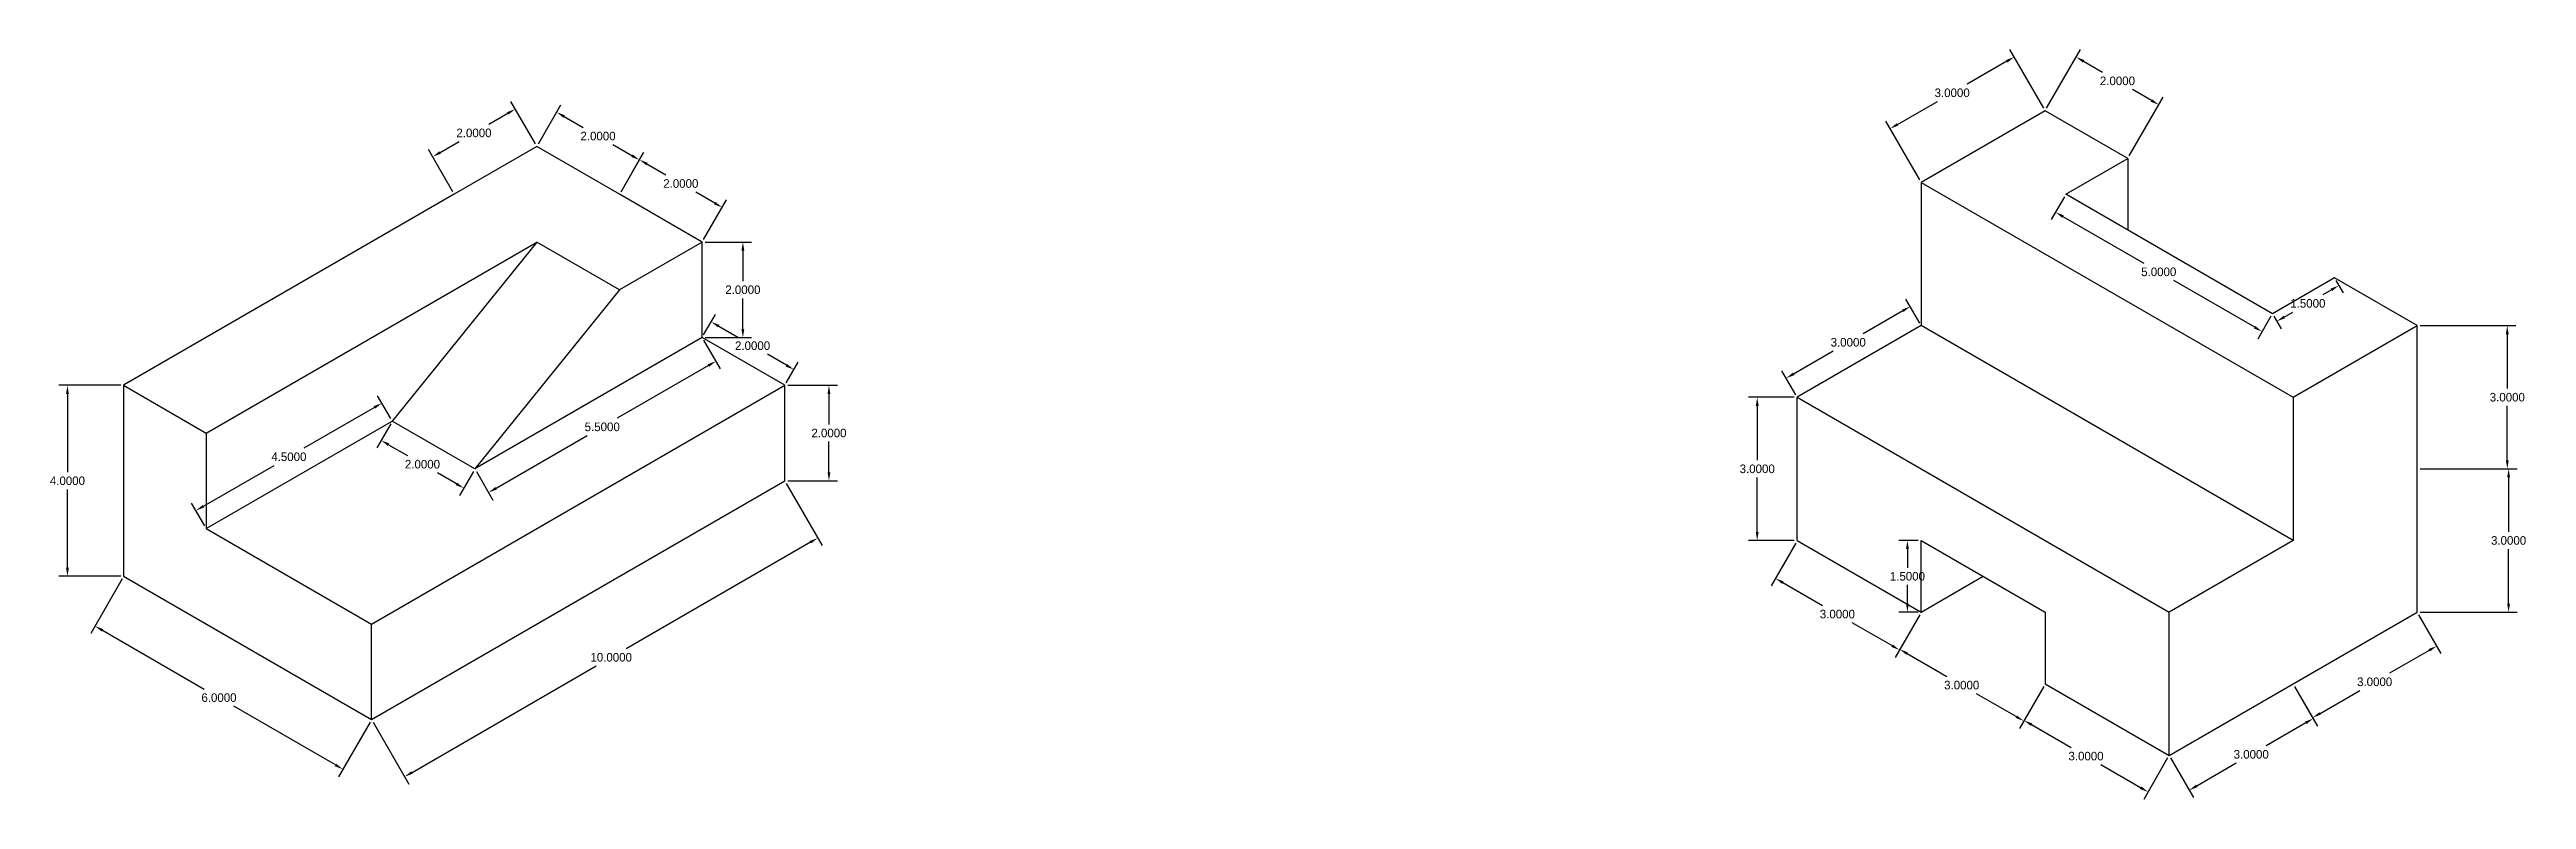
# Model space of a CAD drawing. Header units: inches. Extents: x 23 to 182, y 18 to 39.
# Drawn here: x 89.8 to 141.7, y 23.1 to 38.8 of the extents above; entities that cross this region are included whole.
import ezdxf

# ---------------------------------------------------------------- set-up
doc = ezdxf.new("R2010")
doc.units = ezdxf.units.IN
doc.header["$MEASUREMENT"] = 0
doc.dimstyles.get("Standard").update_dxf_attribs({"dimtxt": 0.18, "dimasz": 0.18, "dimexe": 0.18, "dimexo": 0.0625, "dimgap": 0.09, "dimtad": 0, "dimtih": 1, "dimtoh": 1, "dimdec": 4, "dimzin": 0, "dimdsep": 46, "dimtxsty": 'Standard', "dimcen": 0.09, "dimadec": 0, "dimazin": 0, "dimtfac": 1, "dimtdec": 4, "dimtofl": 0, "dimtmove": 0, "dimatfit": 3, "dimfxl": 1, "dimtolj": 1, "dimtzin": 0, "dimarcsym": 0})

msp = doc.modelspace()

# ---------------------------------------------------------------- blocks, each defined once
blk = doc.blocks.new('*D34')
at = {"color": 0, "lineweight": -2}
for p, q in [((91.334, 27.696), (90.675, 26.553)), ((90.921, 26.619), (93.051, 25.389)), ((95.805, 23.799), (93.675, 25.029)), ((96.531, 24.696), (95.871, 23.553))]:
    blk.add_line(p, q, dxfattribs=at)
at = {"color": 0}
for points in [[(90.936, 26.645), (90.906, 26.593), (90.765, 26.709)], [(95.82, 23.825), (95.79, 23.773), (95.961, 23.709)]]:
    blk.add_solid(points, dxfattribs=at)
at = {"layer": 'Defpoints', "color": 0}
for p in [(91.366, 27.75), (96.562, 24.75), (95.961, 23.709)]:
    blk.add_point(p, dxfattribs=at)
at = {"color": 0, "insert": (93.363, 25.209), "char_height": 0.18, "attachment_point": 5}
blk.add_mtext('\\A1;6.0000', dxfattribs=at)
blk = doc.blocks.new('*D35')
at = {"color": 0, "lineweight": -2}
for p, q in [((105.253, 29.696), (106.003, 28.398)), ((105.757, 28.463), (101.895, 26.233)), ((97.409, 23.643), (101.271, 25.873)), ((96.593, 24.696), (97.343, 23.398))]:
    blk.add_line(p, q, dxfattribs=at)
at = {"color": 0}
for points in [[(105.742, 28.489), (105.772, 28.437), (105.913, 28.553)], [(97.394, 23.669), (97.424, 23.617), (97.253, 23.553)]]:
    blk.add_solid(points, dxfattribs=at)
at = {"layer": 'Defpoints', "color": 0}
for p in [(105.222, 29.75), (105.913, 28.553), (96.562, 24.75)]:
    blk.add_point(p, dxfattribs=at)
at = {"color": 0, "insert": (101.583, 26.053), "char_height": 0.18, "attachment_point": 5}
blk.add_mtext('\\A1;10.0000', dxfattribs=at)
blk = doc.blocks.new('*D36')
at = {"color": 0, "lineweight": -2}
for p, q in [((105.285, 31.75), (106.327, 31.75)), ((106.147, 31.57), (106.147, 30.93)), ((106.147, 29.93), (106.147, 30.57)), ((105.285, 29.75), (106.327, 29.75))]:
    blk.add_line(p, q, dxfattribs=at)
at = {"color": 0}
for points in [[(106.117, 31.57), (106.177, 31.57), (106.147, 31.75)], [(106.117, 29.93), (106.177, 29.93), (106.147, 29.75)]]:
    blk.add_solid(points, dxfattribs=at)
at = {"layer": 'Defpoints', "color": 0}
for p in [(105.222, 31.75), (105.222, 29.75), (106.147, 29.75)]:
    blk.add_point(p, dxfattribs=at)
at = {"color": 0, "insert": (106.147, 30.75), "char_height": 0.18, "attachment_point": 5}
blk.add_mtext('\\A1;2.0000', dxfattribs=at)
blk = doc.blocks.new('*D37')
at = {"color": 0, "lineweight": -2}
for p, q in [((91.303, 31.75), (90.007, 31.75)), ((90.187, 31.57), (90.187, 29.93)), ((90.187, 27.93), (90.187, 29.57)), ((91.303, 27.75), (90.007, 27.75))]:
    blk.add_line(p, q, dxfattribs=at)
at = {"color": 0}
for points in [[(90.157, 31.57), (90.217, 31.57), (90.187, 31.75)], [(90.157, 27.93), (90.217, 27.93), (90.187, 27.75)]]:
    blk.add_solid(points, dxfattribs=at)
at = {"layer": 'Defpoints', "color": 0}
for p in [(91.366, 31.75), (90.187, 27.75), (91.366, 27.75)]:
    blk.add_point(p, dxfattribs=at)
at = {"color": 0, "insert": (90.187, 29.75), "char_height": 0.18, "attachment_point": 5}
blk.add_mtext('\\A1;4.0000', dxfattribs=at)
blk = doc.blocks.new('*D38')
at = {"color": 0, "lineweight": -2}
for p, q in [((99.417, 37.445), (99.019, 37.215)), ((99.995, 36.804), (99.483, 37.691)), ((98.263, 35.804), (97.751, 36.691)), ((97.997, 36.625), (98.395, 36.855))]:
    blk.add_line(p, q, dxfattribs=at)
at = {"color": 0}
for points in [[(99.402, 37.471), (99.432, 37.419), (99.573, 37.535)], [(97.982, 36.651), (98.012, 36.599), (97.841, 36.535)]]:
    blk.add_solid(points, dxfattribs=at)
at = {"layer": 'Defpoints', "color": 0}
for p in [(97.841, 36.535), (100.026, 36.75), (98.294, 35.75)]:
    blk.add_point(p, dxfattribs=at)
at = {"color": 0, "insert": (98.707, 37.035), "char_height": 0.18, "attachment_point": 5}
blk.add_mtext('\\A1;2.0000', dxfattribs=at)
blk = doc.blocks.new('*D39')
at = {"color": 0, "lineweight": -2}
for p, q in [((100.057, 36.804), (100.531, 37.625)), ((100.597, 37.379), (100.995, 37.149)), ((102.017, 36.559), (101.619, 36.789)), ((101.789, 35.804), (102.263, 36.625))]:
    blk.add_line(p, q, dxfattribs=at)
at = {"color": 0}
for points in [[(100.612, 37.405), (100.582, 37.353), (100.441, 37.469)], [(102.032, 36.585), (102.002, 36.533), (102.173, 36.469)]]:
    blk.add_solid(points, dxfattribs=at)
at = {"layer": 'Defpoints', "color": 0}
for p in [(100.026, 36.75), (102.173, 36.469), (101.758, 35.75)]:
    blk.add_point(p, dxfattribs=at)
at = {"color": 0, "insert": (101.307, 36.969), "char_height": 0.18, "attachment_point": 5}
blk.add_mtext('\\A1;2.0000', dxfattribs=at)
blk = doc.blocks.new('*D41')
at = {"color": 0, "lineweight": -2}
for p, q in [((101.789, 35.804), (102.266, 36.631)), ((102.332, 36.385), (102.731, 36.155)), ((103.753, 35.565), (103.354, 35.795)), ((103.521, 34.804), (103.998, 35.631))]:
    blk.add_line(p, q, dxfattribs=at)
at = {"color": 0}
for points in [[(102.347, 36.411), (102.317, 36.359), (102.176, 36.475)], [(103.768, 35.591), (103.738, 35.539), (103.908, 35.475)]]:
    blk.add_solid(points, dxfattribs=at)
at = {"layer": 'Defpoints', "color": 0}
for p in [(101.758, 35.75), (103.908, 35.475), (103.49, 34.75)]:
    blk.add_point(p, dxfattribs=at)
at = {"color": 0, "insert": (103.042, 35.975), "char_height": 0.18, "attachment_point": 5}
blk.add_mtext('\\A1;2.0000', dxfattribs=at)
blk = doc.blocks.new('*D42')
at = {"color": 0, "lineweight": -2}
for p, q in [((103.553, 34.75), (104.523, 34.75)), ((104.343, 34.57), (104.343, 33.93)), ((104.343, 32.93), (104.343, 33.57)), ((103.553, 32.75), (104.523, 32.75))]:
    blk.add_line(p, q, dxfattribs=at)
at = {"color": 0}
for points in [[(104.313, 34.57), (104.373, 34.57), (104.343, 34.75)], [(104.313, 32.93), (104.373, 32.93), (104.343, 32.75)]]:
    blk.add_solid(points, dxfattribs=at)
at = {"layer": 'Defpoints', "color": 0}
for p in [(103.49, 34.75), (103.49, 32.75), (104.343, 32.75)]:
    blk.add_point(p, dxfattribs=at)
at = {"color": 0, "insert": (104.343, 33.75), "char_height": 0.18, "attachment_point": 5}
blk.add_mtext('\\A1;2.0000', dxfattribs=at)
blk = doc.blocks.new('*D43')
at = {"color": 0, "lineweight": -2}
for p, q in [((103.521, 32.804), (103.77, 33.235)), ((103.836, 32.989), (104.234, 32.759)), ((105.256, 32.169), (104.858, 32.399)), ((105.253, 31.804), (105.502, 32.235))]:
    blk.add_line(p, q, dxfattribs=at)
at = {"color": 0}
for points in [[(103.851, 33.015), (103.821, 32.963), (103.68, 33.079)], [(105.271, 32.195), (105.241, 32.143), (105.412, 32.079)]]:
    blk.add_solid(points, dxfattribs=at)
at = {"layer": 'Defpoints', "color": 0}
for p in [(103.49, 32.75), (105.222, 31.75), (105.412, 32.079)]:
    blk.add_point(p, dxfattribs=at)
at = {"color": 0, "insert": (104.546, 32.579), "char_height": 0.18, "attachment_point": 5}
blk.add_mtext('\\A1;2.0000', dxfattribs=at)
blk = doc.blocks.new('*D44')
at = {"color": 0, "lineweight": -2}
for p, q in [((103.521, 32.696), (103.866, 32.098)), ((103.621, 32.164), (101.707, 31.059)), ((99.169, 29.594), (101.083, 30.699)), ((98.758, 29.946), (99.103, 29.348))]:
    blk.add_line(p, q, dxfattribs=at)
at = {"color": 0}
for points in [[(103.606, 32.19), (103.636, 32.138), (103.776, 32.254)], [(99.154, 29.62), (99.184, 29.568), (99.013, 29.504)]]:
    blk.add_solid(points, dxfattribs=at)
at = {"layer": 'Defpoints', "color": 0}
for p in [(103.49, 32.75), (98.727, 30), (99.013, 29.504)]:
    blk.add_point(p, dxfattribs=at)
at = {"color": 0, "insert": (101.395, 30.879), "char_height": 0.18, "attachment_point": 5}
blk.add_mtext('\\A1;5.5000', dxfattribs=at)
blk = doc.blocks.new('*D45')
at = {"color": 0, "lineweight": -2}
for p, q in [((96.621, 31.287), (95.14, 30.432)), ((96.964, 31.054), (96.687, 31.533)), ((93.036, 29.217), (94.517, 30.072)), ((93.066, 28.804), (92.79, 29.283))]:
    blk.add_line(p, q, dxfattribs=at)
at = {"color": 0}
for points in [[(96.606, 31.313), (96.636, 31.261), (96.777, 31.377)], [(93.021, 29.243), (93.051, 29.191), (92.88, 29.127)]]:
    blk.add_solid(points, dxfattribs=at)
at = {"layer": 'Defpoints', "color": 0}
for p in [(96.995, 31), (92.88, 29.127), (93.098, 28.75)]:
    blk.add_point(p, dxfattribs=at)
at = {"color": 0, "insert": (94.828, 30.252), "char_height": 0.18, "attachment_point": 5}
blk.add_mtext('\\A1;4.5000', dxfattribs=at)
blk = doc.blocks.new('*D46')
at = {"color": 0, "lineweight": -2}
for p, q in [((96.964, 30.946), (96.672, 30.441)), ((96.918, 30.507), (97.316, 30.277)), ((98.338, 29.687), (97.94, 29.917)), ((98.696, 29.946), (98.404, 29.441))]:
    blk.add_line(p, q, dxfattribs=at)
at = {"color": 0}
for points in [[(96.933, 30.533), (96.903, 30.481), (96.762, 30.597)], [(98.353, 29.713), (98.323, 29.661), (98.494, 29.597)]]:
    blk.add_solid(points, dxfattribs=at)
at = {"layer": 'Defpoints', "color": 0}
for p in [(96.995, 31), (98.494, 29.597), (98.727, 30)]:
    blk.add_point(p, dxfattribs=at)
at = {"color": 0, "insert": (97.628, 30.097), "char_height": 0.18, "attachment_point": 5}
blk.add_mtext('\\A1;2.0000', dxfattribs=at)
blk = doc.blocks.new('*D47')
at = {"color": 0, "lineweight": -2}
for p, q in [((130.83, 38.535), (129.999, 38.055)), ((131.605, 37.554), (130.896, 38.781)), ((128.544, 37.215), (129.376, 37.695)), ((129.007, 36.054), (128.298, 37.281))]:
    blk.add_line(p, q, dxfattribs=at)
at = {"color": 0}
for points in [[(130.815, 38.561), (130.845, 38.509), (130.986, 38.625)], [(128.529, 37.241), (128.559, 37.189), (128.388, 37.125)]]:
    blk.add_solid(points, dxfattribs=at)
at = {"layer": 'Defpoints', "color": 0}
for p in [(130.986, 38.625), (131.636, 37.5), (129.038, 36)]:
    blk.add_point(p, dxfattribs=at)
at = {"color": 0, "insert": (129.687, 37.875), "char_height": 0.18, "attachment_point": 5}
blk.add_mtext('\\A1;3.0000', dxfattribs=at)
blk = doc.blocks.new('*D48')
at = {"color": 0, "lineweight": -2}
for p, q in [((131.667, 37.554), (132.375, 38.781)), ((132.441, 38.535), (132.84, 38.305)), ((133.862, 37.715), (133.463, 37.945)), ((133.399, 36.554), (134.107, 37.781))]:
    blk.add_line(p, q, dxfattribs=at)
at = {"color": 0}
for points in [[(132.456, 38.561), (132.426, 38.509), (132.285, 38.625)], [(133.877, 37.741), (133.847, 37.689), (134.017, 37.625)]]:
    blk.add_solid(points, dxfattribs=at)
at = {"layer": 'Defpoints', "color": 0}
for p in [(131.636, 37.5), (134.017, 37.625), (133.368, 36.5)]:
    blk.add_point(p, dxfattribs=at)
at = {"color": 0, "insert": (133.151, 38.125), "char_height": 0.18, "attachment_point": 5}
blk.add_mtext('\\A1;2.0000', dxfattribs=at)
blk = doc.blocks.new('*D49')
at = {"color": 0, "lineweight": -2}
for p, q in [((132.038, 35.696), (131.762, 35.219)), ((132.008, 35.285), (133.706, 34.305)), ((136.027, 32.965), (134.329, 33.945)), ((136.368, 33.196), (136.092, 32.719))]:
    blk.add_line(p, q, dxfattribs=at)
at = {"color": 0}
for points in [[(132.023, 35.311), (131.993, 35.259), (131.852, 35.375)], [(136.042, 32.991), (136.012, 32.939), (136.182, 32.875)]]:
    blk.add_solid(points, dxfattribs=at)
at = {"layer": 'Defpoints', "color": 0}
for p in [(132.069, 35.75), (136.399, 33.25), (136.182, 32.875)]:
    blk.add_point(p, dxfattribs=at)
at = {"color": 0, "insert": (134.017, 34.125), "char_height": 0.18, "attachment_point": 5}
blk.add_mtext('\\A1;5.0000', dxfattribs=at)
blk = doc.blocks.new('*D50')
at = {"color": 0, "lineweight": -2}
for p, q in [((139.493, 33), (141.501, 33)), ((141.321, 32.82), (141.321, 31.68)), ((141.321, 30.18), (141.321, 31.32)), ((139.493, 30), (141.501, 30))]:
    blk.add_line(p, q, dxfattribs=at)
at = {"color": 0}
for points in [[(141.291, 32.82), (141.351, 32.82), (141.321, 33)], [(141.291, 30.18), (141.351, 30.18), (141.321, 30)]]:
    blk.add_solid(points, dxfattribs=at)
at = {"layer": 'Defpoints', "color": 0}
for p in [(139.43, 33), (139.43, 30), (141.321, 30)]:
    blk.add_point(p, dxfattribs=at)
at = {"color": 0, "insert": (141.321, 31.5), "char_height": 0.18, "attachment_point": 5}
blk.add_mtext('\\A1;3.0000', dxfattribs=at)
blk = doc.blocks.new('*D51')
at = {"color": 0, "lineweight": -2}
for p, q in [((139.493, 30), (141.528, 30)), ((141.348, 29.82), (141.348, 28.68)), ((141.348, 27.18), (141.348, 28.32)), ((139.493, 27), (141.528, 27))]:
    blk.add_line(p, q, dxfattribs=at)
at = {"color": 0}
for points in [[(141.318, 29.82), (141.378, 29.82), (141.348, 30)], [(141.318, 27.18), (141.378, 27.18), (141.348, 27)]]:
    blk.add_solid(points, dxfattribs=at)
at = {"layer": 'Defpoints', "color": 0}
for p in [(139.43, 30), (139.43, 27), (141.348, 27)]:
    blk.add_point(p, dxfattribs=at)
at = {"color": 0, "insert": (141.348, 28.5), "char_height": 0.18, "attachment_point": 5}
blk.add_mtext('\\A1;3.0000', dxfattribs=at)
blk = doc.blocks.new('*D52')
at = {"color": 0, "lineweight": -2}
for p, q in [((139.461, 26.946), (139.93, 26.135)), ((139.684, 26.2), (138.853, 25.72)), ((136.863, 25.446), (137.332, 24.635)), ((137.398, 24.88), (138.229, 25.36))]:
    blk.add_line(p, q, dxfattribs=at)
at = {"color": 0}
for points in [[(139.669, 26.226), (139.699, 26.174), (139.84, 26.29)], [(137.383, 24.906), (137.413, 24.854), (137.242, 24.79)]]:
    blk.add_solid(points, dxfattribs=at)
at = {"layer": 'Defpoints', "color": 0}
for p in [(139.43, 27), (136.832, 25.5), (137.242, 24.79)]:
    blk.add_point(p, dxfattribs=at)
at = {"color": 0, "insert": (138.541, 25.54), "char_height": 0.18, "attachment_point": 5}
blk.add_mtext('\\A1;3.0000', dxfattribs=at)
blk = doc.blocks.new('*D53')
at = {"color": 0, "lineweight": -2}
for p, q in [((136.863, 25.446), (137.343, 24.615)), ((137.097, 24.681), (136.266, 24.201)), ((134.265, 23.946), (134.745, 23.115)), ((134.811, 23.361), (135.642, 23.841))]:
    blk.add_line(p, q, dxfattribs=at)
at = {"color": 0}
for points in [[(137.082, 24.707), (137.112, 24.655), (137.253, 24.771)], [(134.796, 23.387), (134.826, 23.335), (134.655, 23.271)]]:
    blk.add_solid(points, dxfattribs=at)
at = {"layer": 'Defpoints', "color": 0}
for p in [(136.832, 25.5), (134.234, 24), (134.655, 23.271)]:
    blk.add_point(p, dxfattribs=at)
at = {"color": 0, "insert": (135.954, 24.021), "char_height": 0.18, "attachment_point": 5}
blk.add_mtext('\\A1;3.0000', dxfattribs=at)
blk = doc.blocks.new('*D54')
at = {"color": 0, "lineweight": -2}
for p, q in [((131.605, 25.446), (131.103, 24.578)), ((131.349, 24.644), (132.181, 24.164)), ((134.203, 23.946), (133.702, 23.078)), ((133.636, 23.324), (132.804, 23.804))]:
    blk.add_line(p, q, dxfattribs=at)
at = {"color": 0}
for points in [[(131.364, 24.67), (131.334, 24.618), (131.193, 24.734)], [(133.651, 23.35), (133.621, 23.298), (133.792, 23.234)]]:
    blk.add_solid(points, dxfattribs=at)
at = {"layer": 'Defpoints', "color": 0}
for p in [(131.636, 25.5), (131.193, 24.734), (134.234, 24)]:
    blk.add_point(p, dxfattribs=at)
at = {"color": 0, "insert": (132.492, 23.984), "char_height": 0.18, "attachment_point": 5}
blk.add_mtext('\\A1;3.0000', dxfattribs=at)
blk = doc.blocks.new('*D55')
at = {"color": 0, "lineweight": -2}
for p, q in [((129.007, 26.946), (128.498, 26.065)), ((128.744, 26.131), (129.575, 25.651)), ((131.605, 25.446), (131.096, 24.565)), ((131.03, 24.811), (130.199, 25.291))]:
    blk.add_line(p, q, dxfattribs=at)
at = {"color": 0}
for points in [[(128.759, 26.157), (128.729, 26.105), (128.588, 26.221)], [(131.045, 24.837), (131.015, 24.785), (131.186, 24.721)]]:
    blk.add_solid(points, dxfattribs=at)
at = {"layer": 'Defpoints', "color": 0}
for p in [(129.038, 27), (128.588, 26.221), (131.636, 25.5)]:
    blk.add_point(p, dxfattribs=at)
at = {"color": 0, "insert": (129.887, 25.471), "char_height": 0.18, "attachment_point": 5}
blk.add_mtext('\\A1;3.0000', dxfattribs=at)
blk = doc.blocks.new('*D56')
at = {"color": 0, "lineweight": -2}
for p, q in [((128.975, 28.5), (128.569, 28.5)), ((128.749, 28.32), (128.749, 27.93)), ((128.749, 27.18), (128.749, 27.57)), ((128.975, 27), (128.569, 27))]:
    blk.add_line(p, q, dxfattribs=at)
at = {"color": 0}
for points in [[(128.719, 28.32), (128.779, 28.32), (128.749, 28.5)], [(128.719, 27.18), (128.779, 27.18), (128.749, 27)]]:
    blk.add_solid(points, dxfattribs=at)
at = {"layer": 'Defpoints', "color": 0}
for p in [(128.749, 28.5), (129.038, 28.5), (129.038, 27)]:
    blk.add_point(p, dxfattribs=at)
at = {"color": 0, "insert": (128.749, 27.75), "char_height": 0.18, "attachment_point": 5}
blk.add_mtext('\\A1;1.5000', dxfattribs=at)
blk = doc.blocks.new('*D57')
at = {"color": 0, "lineweight": -2}
for p, q in [((126.408, 28.446), (125.892, 27.552)), ((126.138, 27.618), (126.97, 27.138)), ((128.425, 26.298), (127.593, 26.778)), ((129.007, 26.946), (128.49, 26.052))]:
    blk.add_line(p, q, dxfattribs=at)
at = {"color": 0}
for points in [[(126.153, 27.644), (126.123, 27.592), (125.982, 27.708)], [(128.44, 26.324), (128.41, 26.272), (128.58, 26.208)]]:
    blk.add_solid(points, dxfattribs=at)
at = {"layer": 'Defpoints', "color": 0}
for p in [(126.44, 28.5), (125.982, 27.708), (129.038, 27)]:
    blk.add_point(p, dxfattribs=at)
at = {"color": 0, "insert": (127.281, 26.958), "char_height": 0.18, "attachment_point": 5}
blk.add_mtext('\\A1;3.0000', dxfattribs=at)
blk = doc.blocks.new('*D58')
at = {"color": 0, "lineweight": -2}
for p, q in [((126.377, 31.5), (125.421, 31.5)), ((125.601, 31.32), (125.601, 30.18)), ((125.601, 28.68), (125.601, 29.82)), ((126.377, 28.5), (125.421, 28.5))]:
    blk.add_line(p, q, dxfattribs=at)
at = {"color": 0}
for points in [[(125.571, 31.32), (125.631, 31.32), (125.601, 31.5)], [(125.571, 28.68), (125.631, 28.68), (125.601, 28.5)]]:
    blk.add_solid(points, dxfattribs=at)
at = {"layer": 'Defpoints', "color": 0}
for p in [(126.44, 31.5), (125.601, 28.5), (126.44, 28.5)]:
    blk.add_point(p, dxfattribs=at)
at = {"color": 0, "insert": (125.601, 30), "char_height": 0.18, "attachment_point": 5}
blk.add_mtext('\\A1;3.0000', dxfattribs=at)
blk = doc.blocks.new('*D59')
at = {"color": 0, "lineweight": -2}
for p, q in [((128.651, 33.31), (127.82, 32.83)), ((129.007, 33.054), (128.717, 33.556)), ((126.365, 31.99), (127.196, 32.47)), ((126.408, 31.554), (126.119, 32.056))]:
    blk.add_line(p, q, dxfattribs=at)
at = {"color": 0}
for points in [[(128.636, 33.336), (128.666, 33.284), (128.807, 33.4)], [(126.35, 32.016), (126.38, 31.964), (126.209, 31.9)]]:
    blk.add_solid(points, dxfattribs=at)
at = {"layer": 'Defpoints', "color": 0}
for p in [(128.807, 33.4), (129.038, 33), (126.44, 31.5)]:
    blk.add_point(p, dxfattribs=at)
at = {"color": 0, "insert": (127.508, 32.65), "char_height": 0.18, "attachment_point": 5}
blk.add_mtext('\\A1;3.0000', dxfattribs=at)
blk = doc.blocks.new('*D60')
at = {"color": 0, "lineweight": -2}
for p, q in [((137.635, 33.75), (137.453, 33.645)), ((137.729, 33.946), (137.88, 33.684)), ((136.647, 33.18), (136.829, 33.285)), ((136.43, 33.196), (136.581, 32.934))]:
    blk.add_line(p, q, dxfattribs=at)
at = {"color": 0}
for points in [[(137.62, 33.776), (137.65, 33.724), (137.79, 33.84)], [(136.632, 33.206), (136.662, 33.154), (136.491, 33.09)]]:
    blk.add_solid(points, dxfattribs=at)
at = {"layer": 'Defpoints', "color": 0}
for p in [(137.698, 34), (137.79, 33.84), (136.399, 33.25)]:
    blk.add_point(p, dxfattribs=at)
at = {"color": 0, "insert": (137.141, 33.465), "char_height": 0.18, "attachment_point": 5}
blk.add_mtext('\\A1;1.5000', dxfattribs=at)

# ---------------------------------------------------------------- dimensions: what is measured, and where the dimension line sits
for p1, p2, distance, picture, middle in [((129.03779, 36), (131.63586, 37.5), 1.29904, '*D47', (129.6873, 37.875)), ((131.63586, 37.5), (133.36791, 36.5), 1.29904, '*D48', (133.15141, 38.125)), ((100.02593, 36.75), (98.29388, 35.75), -0.90615, '*D38', (98.70684, 37.03475)), ((100.02593, 36.75), (101.75798, 35.75), 0.8306, '*D39', (101.30726, 36.96932)), ((101.75798, 35.75), (103.49004, 34.75), 0.83688, '*D41', (103.04245, 35.97476)), ((132.06887, 35.75), (136.399, 33.25), -0.43301, '*D49', (134.01743, 34.125)), ((103.49004, 34.75), (103.49004, 32.75), 0.85266, '*D42', (104.3427, 33.75)), ((136.399, 33.25), (137.69804, 34), -0.18471, '*D60', (137.14087, 33.46504)), ((103.49004, 32.75), (105.22209, 31.75), 0.37992, '*D43', (104.54602, 32.57902)), ((126.43971, 31.5), (129.03779, 33), 0.46179, '*D59', (127.50785, 32.64992)), ((103.49004, 32.75), (98.7269, 30), 0.57277, '*D44', (101.39485, 30.87897)), ((139.43009, 33), (139.43009, 30), 1.89069, '*D50', (141.32078, 31.5)), ((91.36568, 31.75), (91.36568, 27.75), -1.17864, '*D37', (90.18704, 29.75)), ((105.22209, 31.75), (105.22209, 29.75), 0.92488, '*D36', (106.14697, 30.75)), ((96.99485, 31), (93.09773, 28.75), -0.43576, '*D45', (94.82841, 30.25238)), ((126.43971, 31.5), (126.43971, 28.5), -0.83873, '*D58', (125.60098, 30)), ((96.99485, 31), (98.7269, 30), -0.46526, '*D46', (97.62824, 30.09708)), ((96.56183, 24.75), (105.22209, 29.75), -1.38163, '*D35', (101.58278, 26.05347)), ((139.43009, 30), (139.43009, 27), 1.91777, '*D51', (141.34786, 28.5)), ((129.03779, 27), (126.43971, 28.5), 0.91458, '*D57', (127.28146, 26.95795)), ((129.03779, 27), (129.03779, 28.5), 0.28892, '*D56', (128.74886, 27.75)), ((91.36568, 27.75), (96.56183, 24.75), -1.2019, '*D34', (93.36281, 25.20913)), ((131.63586, 25.5), (129.03779, 27), 0.89938, '*D55', (129.88713, 25.47111)), ((139.43009, 27), (136.83201, 25.5), 0.81938, '*D52', (138.54074, 25.5404)), ((134.23394, 24), (131.63586, 25.5), 0.88485, '*D54', (132.49248, 23.9837)), ((136.83201, 25.5), (134.23394, 24), 0.84166, '*D53', (135.95381, 24.0211))]:
    dim = msp.add_aligned_dim(p1=p1, p2=p2, distance=distance, dimstyle='Standard')
    dim.commit()
    dim.dimension.update_dxf_attribs({"geometry": picture, "text_midpoint": middle})

# ---------------------------------------------------------------- linework, layer by layer
for p, q in [((131.63586, 37.5), (129.03779, 36)), ((133.36791, 36.5), (131.63586, 37.5)), ((100.02593, 36.75), (98.29388, 35.75)), ((101.75798, 35.75), (100.02593, 36.75)), ((132.06887, 35.75), (133.36791, 36.5)), ((133.36791, 36.5), (133.36791, 35)), ((129.03779, 36), (136.83201, 31.5)), ((129.03779, 36), (129.03779, 33)), ((98.29388, 35.75), (91.36568, 31.75)), ((103.49004, 34.75), (101.75798, 35.75)), ((136.399, 33.25), (132.06887, 35.75)), ((93.09773, 30.75), (100.02593, 34.75)), ((100.02593, 34.75), (96.99485, 31)), ((101.75798, 33.75), (100.02593, 34.75)), ((103.49004, 34.75), (101.75798, 33.75)), ((103.49004, 32.75), (103.49004, 34.75)), ((101.75798, 33.75), (98.7269, 30)), ((137.69804, 34), (136.399, 33.25)), ((139.43009, 33), (137.69804, 34)), ((103.49004, 32.75), (98.7269, 30)), ((105.22209, 31.75), (103.49004, 32.75)), ((129.03779, 33), (126.43971, 31.5)), ((136.83201, 28.5), (129.03779, 33)), ((136.83201, 31.5), (139.43009, 33)), ((139.43009, 30), (139.43009, 33)), ((91.36568, 31.75), (91.36568, 27.75)), ((91.36568, 31.75), (93.09773, 30.75)), ((96.56183, 26.75), (105.22209, 31.75)), ((105.22209, 29.75), (105.22209, 31.75)), ((126.43971, 28.5), (126.43971, 31.5)), ((126.43971, 31.5), (134.23394, 27)), ((136.83201, 31.5), (136.83201, 28.5)), ((93.09773, 28.75), (96.99485, 31)), ((93.09773, 30.75), (93.09773, 28.75)), ((98.7269, 30), (96.99485, 31)), ((96.56183, 24.75), (105.22209, 29.75)), ((139.43009, 27), (139.43009, 30)), ((93.09773, 28.75), (96.56183, 26.75)), ((126.43971, 28.5), (129.03779, 27)), ((129.03779, 27), (129.03779, 28.5)), ((129.03779, 28.5), (131.63586, 27)), ((136.83201, 28.5), (134.23394, 27)), ((91.36568, 27.75), (96.56183, 24.75)), ((129.03779, 27), (130.33682, 27.75)), ((131.63586, 27), (131.63586, 25.5)), ((134.23394, 24), (134.23394, 27)), ((136.83201, 25.5), (139.43009, 27)), ((96.56183, 24.75), (96.56183, 26.75)), ((131.63586, 25.5), (134.23394, 24)), ((134.23394, 24), (136.83201, 25.5))]:
    msp.add_line(p, q)

msp.set_redraw_order([(e.dxf.handle, doc.entitydb.next_handle()) for e in msp.query("TEXT MTEXT ATTDEF DIMENSION ARC_DIMENSION")])  # texts and dimensions are drawn at this point

doc.saveas('drawing.dxf')
